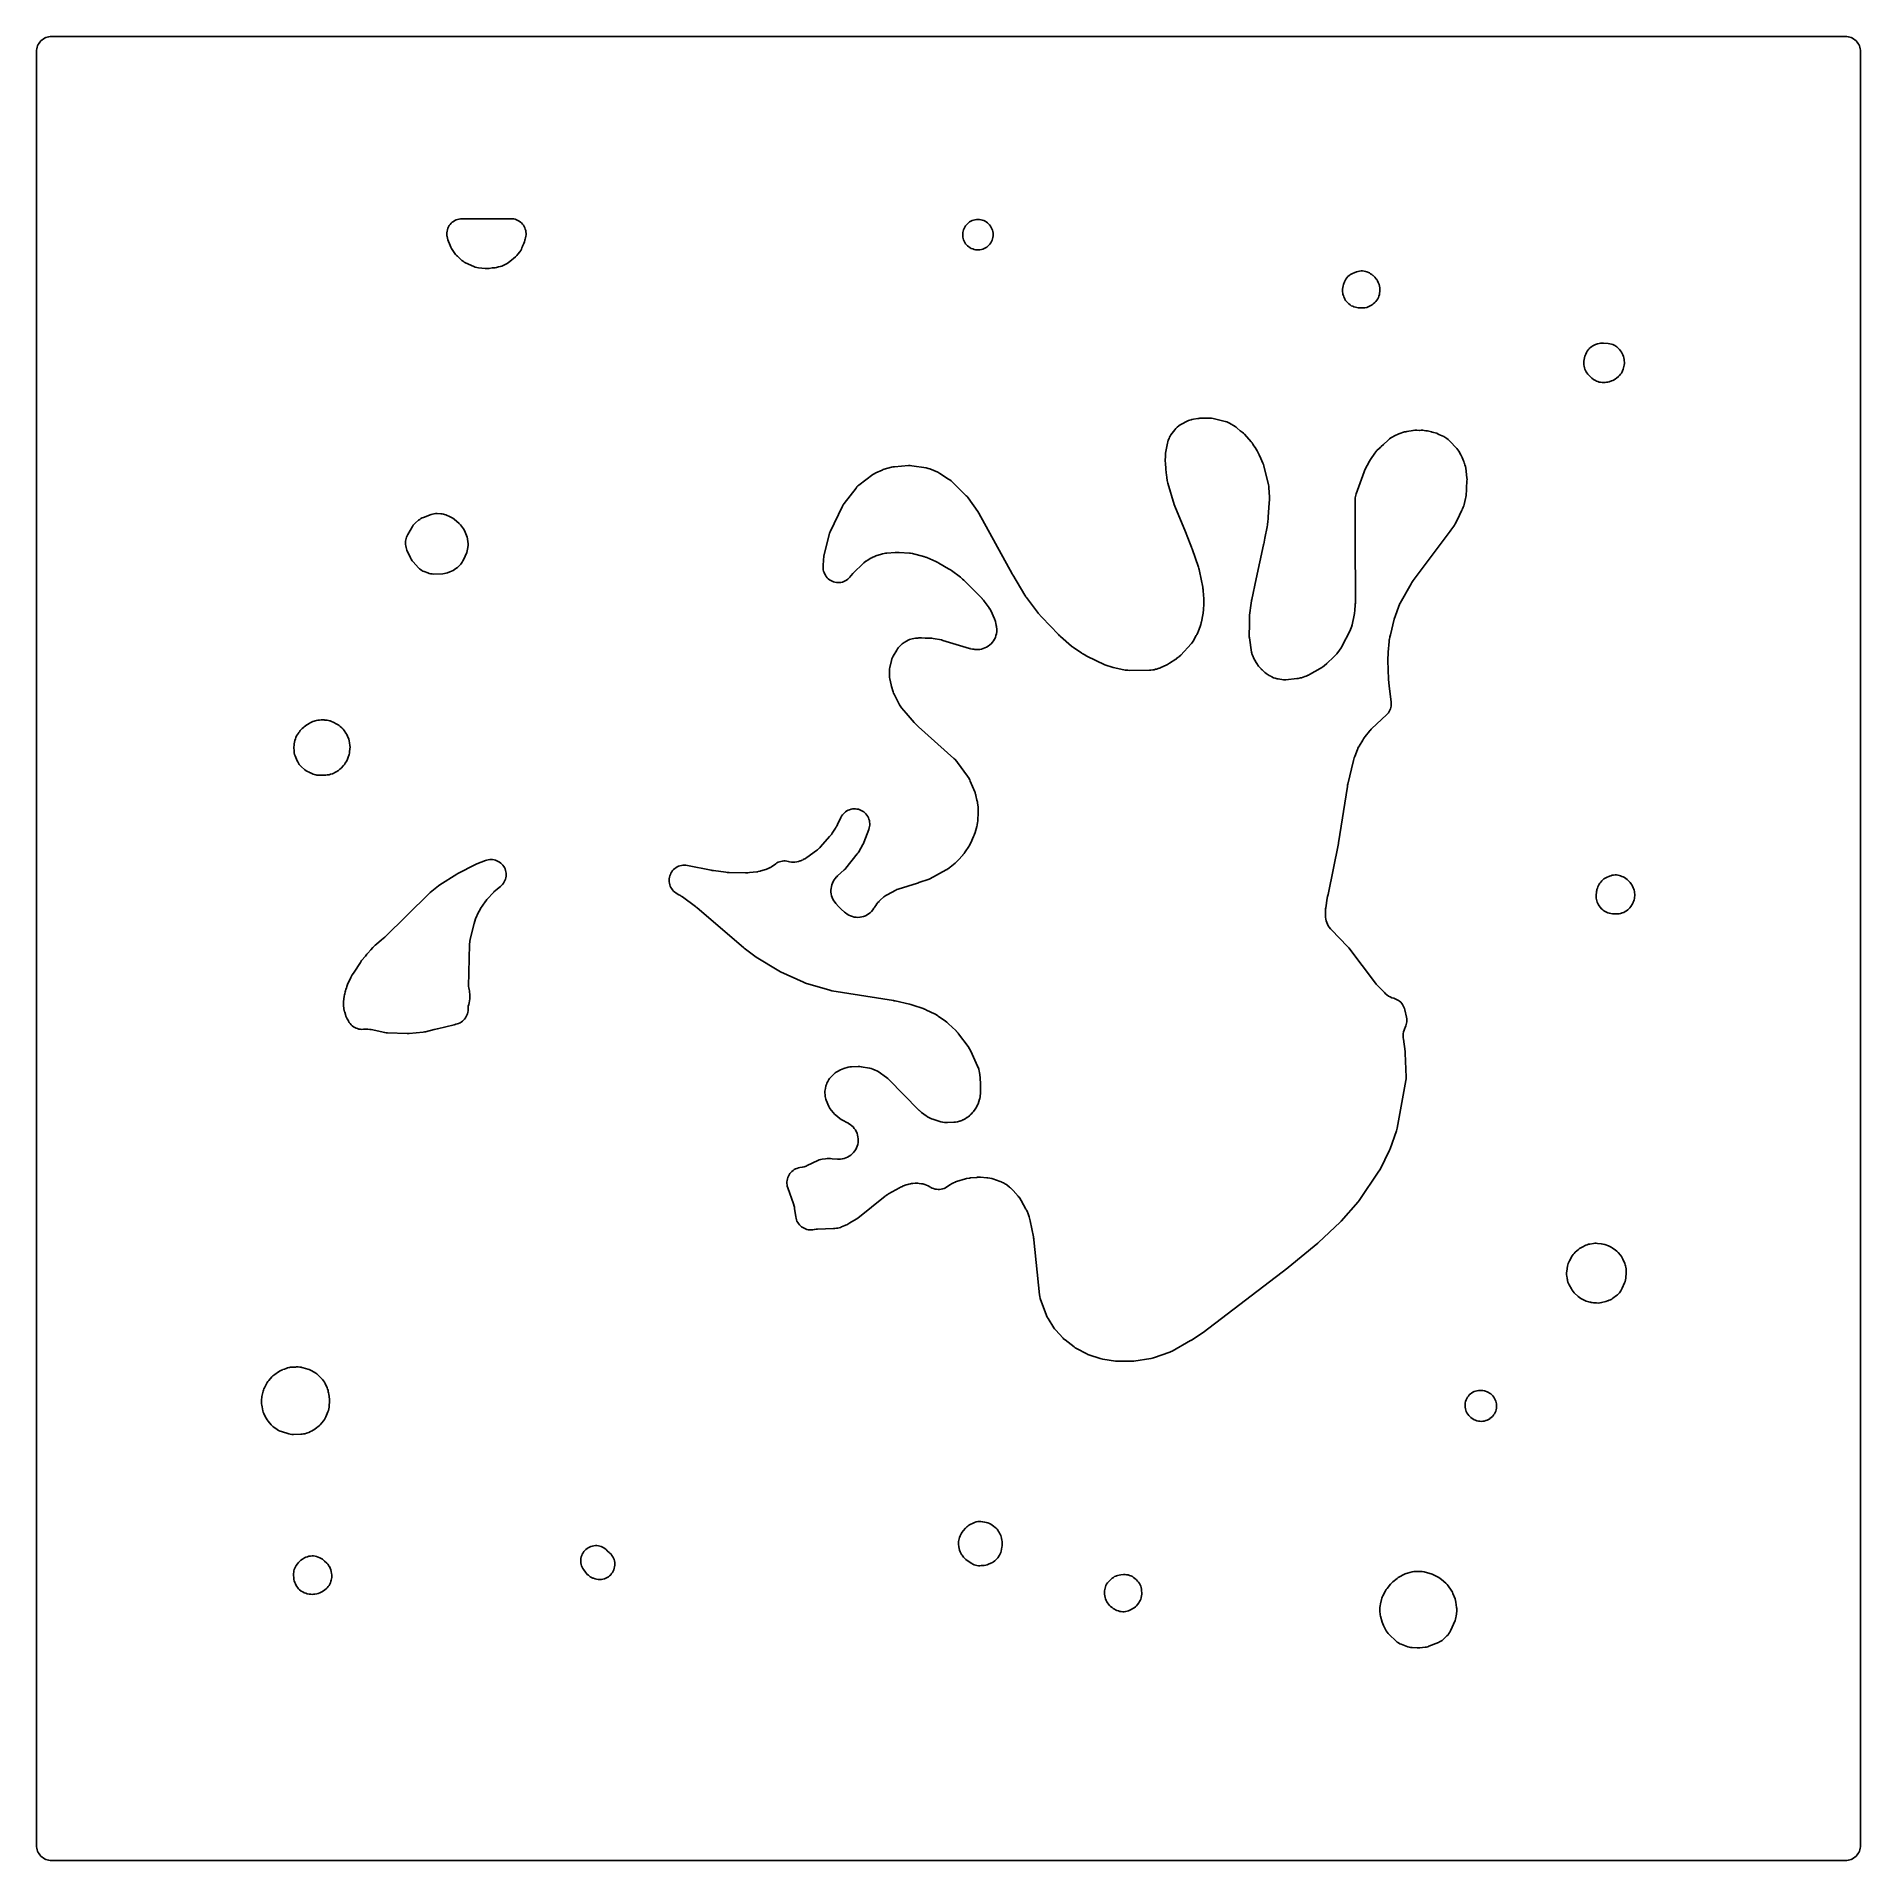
# Model space of a CAD drawing. Header units: millimetres. Extents: x 0 to 300, y 0 to 300.
import ezdxf

# ---------------------------------------------------------------- set-up
doc = ezdxf.new("R2010")
doc.units = ezdxf.units.MM
doc.layers.add('CUT', color=7, linetype='CONTINUOUS')

msp = doc.modelspace()

# ---------------------------------------------------------------- linework, layer by layer
at = {"layer": 'CUT'}
for points in [[(1.6252, -0.0395), (1.3944, 0.0431), (1.1729, 0.1479), (0.9627, 0.2738), (0.7659, 0.4198), (0.5844, 0.5844), (0.4198, 0.7659), (0.2738, 0.9627), (0.1479, 1.1729), (0.0431, 1.3944), (-0.0395, 1.6252), (-0.099, 1.8629), (-0.135, 2.1053), (-0.15, 2.4114), (-0.15, 297.5872), (-0.135, 297.8933), (-0.099, 298.1357), (-0.0395, 298.3734), (0.0431, 298.6041), (0.1479, 298.8256), (0.2738, 299.0358), (0.4198, 299.2326), (0.5844, 299.4142), (0.7659, 299.5787), (0.9627, 299.7247), (1.1729, 299.8507), (1.3944, 299.9554), (1.6252, 300.038), (1.8629, 300.0975), (2.1053, 300.1335), (2.4114, 300.1485), (297.5886, 300.1485), (297.8947, 300.1335), (298.1371, 300.0975), (298.3748, 300.038), (298.6056, 299.9554), (298.8271, 299.8507), (299.0373, 299.7247), (299.2341, 299.5787), (299.4156, 299.4142), (299.5802, 299.2326), (299.7262, 299.0358), (299.8521, 298.8256), (299.9569, 298.6041), (300.0395, 298.3734), (300.099, 298.1357), (300.135, 297.8933), (300.15, 297.5872), (300.15, 297.0112), (300.15, 2.4114), (300.1379, 2.1654), (300.135, 2.1053), (300.099, 1.8629), (300.0395, 1.6252), (299.9569, 1.3944), (299.8521, 1.1729), (299.7262, 0.9627), (299.5802, 0.7659), (299.4156, 0.5844), (299.2341, 0.4198), (299.0373, 0.2738), (298.8271, 0.1479), (298.6056, 0.0431), (298.3748, -0.0395), (298.1371, -0.099), (297.8947, -0.135), (297.5886, -0.15), (297.073, -0.15), (3, -0.15), (2.4114, -0.15), (2.1053, -0.135), (1.8629, -0.099)], [(68.947, 269.9527), (68.7227, 269.8449), (68.5103, 269.7153), (68.3117, 269.5652), (68.1291, 269.3961), (67.9642, 269.2097), (67.8187, 269.0078), (67.6939, 268.7924), (67.5912, 268.5657), (67.5115, 268.3299), (67.4557, 268.0874), (67.4242, 267.8405), (67.4175, 267.5917), (67.4355, 267.3435), (67.4498, 267.2275), (67.5037, 266.9347), (67.592, 266.6503), (67.9414, 265.7238), (68.0557, 265.4659), (68.1983, 265.2226), (68.722, 264.4342), (68.8469, 264.2626), (68.9858, 264.1022), (69.1379, 263.9541), (69.877, 263.2931), (70.0715, 263.1361), (70.2806, 262.9992), (70.5024, 262.8838), (71.841, 262.2707), (72.095, 262.1707), (72.3583, 262.0991), (72.6278, 262.0565), (73.7401, 261.9428), (73.962, 261.93), (74.1842, 261.937), (74.4048, 261.9637), (74.8716, 262.0414), (74.973, 262.0426), (75.1837, 262.0541), (75.3926, 262.0833), (75.5983, 262.1299), (75.9058, 262.2135), (75.9584, 262.2223), (76.2091, 262.2773), (76.4527, 262.3578), (76.6868, 262.4628), (77.3299, 262.7918), (77.5735, 262.9344), (77.7995, 263.1035), (78.7178, 263.8752), (78.9264, 264.072), (79.1112, 264.2915), (79.4318, 264.72), (79.5664, 264.9193), (79.6812, 265.1305), (79.7752, 265.3518), (79.8596, 265.5803), (79.8866, 265.6329), (80.0797, 266.0731), (80.1819, 266.3491), (80.2509, 266.6353), (80.2526, 266.6449), (80.3035, 266.7827), (80.3758, 267.012), (80.4258, 267.2472), (80.4529, 267.4862), (80.457, 267.7266), (80.4379, 267.9663), (80.3959, 268.2031), (80.3314, 268.4347), (80.2449, 268.6591), (80.1372, 268.8741), (80.0094, 269.0778), (79.8626, 269.2682), (79.6982, 269.4437), (79.5176, 269.6025), (79.3227, 269.7433), (79.1151, 269.8647), (78.8969, 269.9656), (78.6699, 270.0451), (78.4364, 270.1024), (78.1984, 270.137), (77.9582, 270.1485), (77.8929, 270.1485), (69.9334, 270.1485), (69.9169, 270.1485), (69.6683, 270.1361), (69.4222, 270.0991), (69.181, 270.0378)], [(154.45, 265.0435), (154.6911, 265.0161), (154.9337, 265.0123), (155.1756, 265.032), (155.4144, 265.0751), (155.648, 265.1412), (155.874, 265.2295), (156.0904, 265.3394), (156.2951, 265.4697), (156.4862, 265.6193), (156.6619, 265.7867), (156.8205, 265.9703), (156.9606, 266.1685), (157.0809, 266.3793), (157.1801, 266.6007), (157.2574, 266.8308), (157.312, 267.0672), (157.3434, 267.3079), (157.3514, 267.5504), (157.3358, 267.7926), (157.2968, 268.0321), (157.2347, 268.2667), (157.1502, 268.4942), (157.0441, 268.7124), (156.9173, 268.9193), (156.771, 269.113), (156.6066, 269.2915), (156.5948, 269.3031), (156.4152, 269.4639), (156.2209, 269.6066), (156.0137, 269.7299), (155.7957, 269.8327), (155.5687, 269.914), (155.335, 269.9731), (155.0967, 270.0094), (154.8559, 270.0225), (154.6151, 270.0125), (154.3763, 269.9792), (154.1418, 269.9231), (153.9139, 269.8447), (153.6945, 269.7448), (153.6906, 269.7427), (153.4825, 269.6225), (153.2869, 269.4828), (153.1057, 269.325), (152.9404, 269.1505), (152.7926, 268.9609), (152.6638, 268.758), (152.555, 268.5437), (152.4673, 268.32), (152.4015, 268.0888), (152.3581, 267.8524), (152.3377, 267.6129), (152.3404, 267.3726), (152.3661, 267.1336), (152.4147, 266.8983), (152.4857, 266.6686), (152.5783, 266.4469), (152.6919, 266.235), (152.8252, 266.0351), (152.9772, 265.8489), (153.1463, 265.6781), (153.331, 265.5243), (153.5297, 265.389), (153.5453, 265.3794), (153.7582, 265.2628), (153.9813, 265.1674), (154.2126, 265.094)], [(217.4594, 255.4979), (218.0445, 255.4645), (218.3048, 255.4631), (218.5638, 255.4889), (218.8187, 255.5414), (218.8718, 255.5553), (219.1024, 255.6276), (219.3249, 255.7218), (219.5373, 255.837), (219.7376, 255.9722), (219.9239, 256.1261), (220.1821, 256.3614), (220.3602, 256.5408), (220.5192, 256.7374), (220.6575, 256.949), (220.7738, 257.1735), (220.8668, 257.4086), (220.9356, 257.6519), (220.9794, 257.9009), (220.9979, 258.153), (221.0057, 258.4992), (220.9963, 258.7803), (220.9553, 259.0585), (220.8833, 259.3304), (220.853, 259.4232), (220.7585, 259.6686), (220.6386, 259.9028), (220.4948, 260.1231), (220.436, 260.1953), (220.3473, 260.3271), (220.174, 260.5329), (220.1457, 260.563), (219.9785, 260.7252), (219.8898, 260.7965), (219.8736, 260.8127), (219.6917, 260.9637), (219.4963, 261.0968), (219.2892, 261.2109), (219.1245, 261.2917), (218.8959, 261.3901), (218.6585, 261.4652), (218.4149, 261.5164), (218.1674, 261.5431), (217.9185, 261.5451), (217.6706, 261.5223), (217.4262, 261.4749), (217.1877, 261.4035), (216.7624, 261.2527), (216.5227, 261.1534), (216.2946, 261.0298), (216.1877, 260.9567), (216.1537, 260.9366), (216.09, 260.8898), (216.0805, 260.8833), (216.0762, 260.8796), (215.9466, 260.7842), (215.7562, 260.6112), (215.5847, 260.4197), (215.4337, 260.2115), (215.3049, 259.9889), (215.1997, 259.7543), (215.0361, 259.3326), (214.9522, 259.0763), (214.8964, 258.8124), (214.8694, 258.5441), (214.8715, 258.2744), (214.8809, 258.121), (214.9038, 257.9039), (214.9456, 257.6897), (215.0059, 257.48), (215.0842, 257.2763), (215.1704, 257.0785), (215.2699, 256.8757), (215.3873, 256.6827), (215.5216, 256.5011), (215.6718, 256.3323), (215.7215, 256.2813), (215.9043, 256.1115), (216.1031, 255.9608), (216.316, 255.8306), (216.5407, 255.7224), (216.7233, 255.6559), (216.7988, 255.6264), (217.0149, 255.5638), (217.2356, 255.5209)], [(254.7637, 245.3861), (254.8604, 245.1624), (254.9784, 244.9493), (255.1166, 244.7487), (255.2737, 244.5624), (255.7151, 244.088), (255.9316, 243.8817), (256.1712, 243.7026), (256.3066, 243.6135), (256.5018, 243.4974), (256.7067, 243.3995), (256.9197, 243.3206), (257.139, 243.2614), (257.3627, 243.2223), (257.589, 243.2036), (257.8995, 243.1922), (258.12, 243.1939), (258.3395, 243.2149), (258.5563, 243.2553), (258.7687, 243.3146), (259.1353, 243.4345), (259.3675, 243.5235), (259.5897, 243.6351), (259.7997, 243.7682), (259.9954, 243.9216), (260.2907, 244.1776), (260.4702, 244.3495), (260.6317, 244.5385), (260.7737, 244.7425), (260.8947, 244.9597), (260.9782, 245.1288), (261.0769, 245.3565), (261.1525, 245.5928), (261.2044, 245.8355), (261.2395, 246.0521), (261.2663, 246.2875), (261.2707, 246.5243), (261.2527, 246.7605), (261.2237, 246.9933), (261.1804, 247.2401), (261.1127, 247.4813), (261.0211, 247.7144), (260.9124, 247.955), (260.7954, 248.1821), (260.656, 248.3961), (260.4954, 248.5948), (260.365, 248.7401), (260.2128, 248.8956), (260.0477, 249.0373), (259.871, 249.1641), (259.6838, 249.275), (259.6171, 249.3108), (259.3784, 249.4228), (259.1292, 249.5091), (258.8723, 249.5686), (258.6106, 249.6008), (257.8353, 249.6547), (257.5886, 249.6597), (257.3426, 249.6403), (257.0996, 249.5967), (256.8622, 249.5294), (256.5186, 249.4134), (256.3033, 249.3295), (256.0967, 249.226), (255.9005, 249.1039), (255.7164, 248.9642), (255.546, 248.8081), (255.4734, 248.7351), (255.2982, 248.5395), (255.1445, 248.3266), (255.014, 248.0987), (254.9081, 247.8584), (254.7775, 247.5142), (254.6939, 247.2506), (254.6399, 246.9794), (254.6162, 246.7039), (254.6051, 246.3418), (254.6095, 246.0982), (254.6377, 245.8562), (254.6892, 245.618)], [(106.0325, 163.6749), (105.7943, 163.616), (105.5631, 163.5341), (105.341, 163.4299), (105.1302, 163.3044), (104.9327, 163.1589), (104.7504, 162.9948), (104.5851, 162.8135), (104.4383, 162.6169), (104.3116, 162.4069), (104.206, 162.1855), (104.1226, 161.9548), (104.0622, 161.717), (104.0254, 161.4745), (104.0126, 161.2295), (104.0238, 160.9844), (104.0591, 160.7417), (104.1179, 160.5035), (104.1998, 160.2723), (104.3039, 160.0502), (104.4294, 159.8393), (104.5748, 159.6418), (104.739, 159.4595), (104.9202, 159.2942), (105.1168, 159.1474), (105.3268, 159.0206), (105.6252, 158.8597), (105.8522, 158.727), (106.0029, 158.6316), (106.22, 158.4832), (108.3545, 156.9123), (108.4653, 156.8275), (108.5395, 156.7685), (108.6471, 156.6797), (116.2543, 150.1556), (116.2766, 150.1368), (116.2807, 150.1333), (116.3767, 150.0568), (118.1401, 148.7216), (118.3364, 148.5872), (122.0415, 146.3007), (122.328, 146.1486), (126.1421, 144.4313), (126.4504, 144.3163), (130.4657, 143.1123), (130.7907, 143.038), (140.9373, 141.4228), (141.0523, 141.4027), (141.1302, 141.3877), (141.2445, 141.364), (143.6059, 140.8357), (143.805, 140.7854), (143.9392, 140.7475), (144.1353, 140.6864), (145.8355, 140.1047), (146.0476, 140.0248), (146.1899, 139.9663), (146.3969, 139.8738), (147.7177, 139.2348), (147.8622, 139.161), (147.8877, 139.1473), (148.1664, 138.9813), (148.1907, 138.9654), (148.3244, 138.8736), (149.5013, 138.0269), (149.7023, 137.8717), (149.8351, 137.7618), (150.0251, 137.5934), (151.1951, 136.4833), (151.3106, 136.3689), (151.3308, 136.348), (151.5463, 136.1048), (151.5646, 136.0822), (151.6643, 135.9538), (153.2297, 133.8438), (153.3442, 133.6805), (153.3639, 133.6508), (153.5661, 133.3072), (153.5825, 133.2756), (153.6696, 133.0962), (154.7829, 130.6398), (154.853, 130.4747), (154.8648, 130.4449), (154.9716, 130.133), (155.0481, 129.8123), (155.054, 129.7808), (155.083, 129.6038), (155.1997, 128.7664), (155.2268, 128.5062), (155.2389, 128.3291), (155.2478, 128.0676), (155.2456, 126.1055), (155.2416, 125.9357), (155.2401, 125.9054), (155.2116, 125.5945), (155.1599, 125.3144), (155.0758, 125.0137), (155.0663, 124.9849), (155.0095, 124.8248), (154.8668, 124.4496), (154.8033, 124.2933), (154.7913, 124.2656), (154.6554, 123.9867), (154.495, 123.7212), (154.4783, 123.6961), (154.3815, 123.5579), (154.0895, 123.1604), (153.9936, 123.0355), (153.976, 123.0135), (153.7857, 122.7954), (153.5778, 122.594), (153.5567, 122.5753), (153.437, 122.4731), (153.2298, 122.3037), (153.0715, 122.1812), (153.0427, 122.1601), (152.7349, 121.959), (152.4073, 121.7918), (152.3747, 121.7773), (152.1898, 121.7009), (152.0497, 121.6473), (151.8651, 121.5822), (151.8319, 121.5715), (151.4844, 121.4787), (151.1292, 121.4227), (151.0945, 121.4191), (150.8994, 121.4038), (149.8556, 121.3495), (149.6867, 121.3445), (149.6565, 121.3443), (149.346, 121.3561), (149.0649, 121.3924), (148.7616, 121.4597), (148.7324, 121.4676), (148.5703, 121.5153), (147.4213, 121.8815), (147.2265, 121.9495), (147.1921, 121.9626), (146.8458, 122.1167), (146.5185, 122.3079), (146.4878, 122.3282), (146.3189, 122.4465), (145.5642, 123.0069), (145.4472, 123.0974), (145.4265, 123.1141), (145.2036, 123.3086), (145.1844, 123.3268), (145.0788, 123.4306), (140.1739, 128.4461), (140.0009, 128.6071), (139.8134, 128.751), (138.4104, 129.7263), (138.1792, 129.869), (137.9339, 129.9857), (137.5341, 130.1501), (137.2788, 130.2392), (137.0154, 130.3003), (135.6451, 130.5405), (135.3803, 130.5725), (135.1136, 130.5761), (134.0568, 130.5338), (133.7753, 130.5066), (133.4986, 130.4477), (132.7628, 130.2469), (132.4972, 130.1582), (132.2432, 130.0404), (131.7265, 129.7644), (131.528, 129.6464), (131.3413, 129.5105), (131.1679, 129.3579), (130.7152, 128.921), (130.565, 128.7627), (130.429, 128.5919), (130.3085, 128.4099), (130.113, 128.0844), (129.9912, 127.8557), (129.8937, 127.6155), (129.8217, 127.3666), (129.7286, 126.9689), (129.6861, 126.7399), (129.6651, 126.5079), (129.6658, 126.275), (129.6861, 125.8672), (129.7069, 125.6464), (129.7473, 125.4283), (129.8068, 125.2146), (129.885, 125.007), (130.3189, 123.9941), (130.4209, 123.7836), (130.5422, 123.5836), (130.6816, 123.3959), (131.0565, 122.9373), (131.2315, 122.7448), (131.4255, 122.5714), (132.1365, 121.9999), (132.3387, 121.8534), (132.5545, 121.7277), (133.3612, 121.3106), (133.5224, 121.2221), (133.5508, 121.2056), (133.8344, 121.0217), (134.0754, 120.8294), (134.2965, 120.6144), (134.4954, 120.3787), (134.6703, 120.1248), (134.8194, 119.8549), (134.9415, 119.5717), (135.0352, 119.278), (135.0997, 118.9764), (135.1343, 118.67), (135.1388, 118.3617), (135.113, 118.0544), (135.0573, 117.7512), (134.9722, 117.4548), (134.8584, 117.1682), (134.7171, 116.8941), (134.5497, 116.6352), (134.3577, 116.3939), (134.143, 116.1726), (133.9076, 115.9733), (133.6539, 115.7981), (133.3842, 115.6486), (133.1012, 115.5262), (132.8076, 115.4321), (132.5061, 115.3672), (132.1997, 115.3322), (131.8618, 115.3268), (131.8049, 115.3287), (131.71, 115.3331), (130.865, 115.3826), (130.5576, 115.4043), (130.4488, 115.407), (130.2632, 115.4179), (130.0133, 115.42), (129.7644, 115.3972), (129.2265, 115.3206), (128.976, 115.2718), (128.7317, 115.1977), (128.4963, 115.0991), (126.7576, 114.2638), (126.5859, 114.1865), (126.5549, 114.1735), (126.2294, 114.0557), (125.9233, 113.9785), (125.5278, 113.9202), (125.2876, 113.8726), (125.0532, 113.8018), (124.8269, 113.7083), (124.6107, 113.5932), (124.4069, 113.4575), (124.2173, 113.3025), (124.0438, 113.1297), (123.8881, 112.9407), (123.7516, 112.7374), (123.6356, 112.5218), (123.5412, 112.2958), (123.4695, 112.0617), (123.421, 111.8217), (123.3962, 111.578), (123.3953, 111.3332), (123.4184, 111.0894), (123.4653, 110.849), (123.5354, 110.6144), (124.4665, 107.9779), (124.5244, 107.8), (124.5339, 107.768), (124.6227, 107.4048), (124.629, 107.372), (124.6597, 107.1875), (124.8515, 105.826), (124.8971, 105.587), (124.9657, 105.3536), (125.0567, 105.128), (125.1692, 104.9122), (125.3022, 104.7084), (125.4543, 104.5186), (125.6242, 104.3443), (125.8102, 104.1875), (126.0105, 104.0494), (126.2234, 103.9315), (126.4466, 103.8349), (126.6783, 103.7604), (126.916, 103.7087), (127.1577, 103.6805), (127.401, 103.6758), (127.6435, 103.6948), (127.8831, 103.7374), (127.917, 103.7451), (128.234, 103.787), (128.265, 103.7897), (128.4387, 103.8004), (131.0727, 103.9025), (131.1414, 103.9081), (131.3115, 103.9069), (131.5769, 103.9335), (131.7588, 103.9616), (131.9789, 104.0058), (132.1942, 104.0695), (132.4029, 104.1523), (132.9177, 104.3839), (133.0623, 104.4349), (133.2494, 104.5187), (133.4291, 104.6175), (133.4532, 104.6321), (133.6102, 104.7141), (133.781, 104.8305), (134.8009, 105.4475), (135.0637, 105.6304), (139.5776, 109.2233), (139.6976, 109.3148), (139.7194, 109.3308), (139.9697, 109.4991), (139.9927, 109.5132), (140.1228, 109.5897), (141.951, 110.6154), (142.0922, 110.6908), (142.1177, 110.7037), (142.4091, 110.8359), (142.4356, 110.8466), (142.5853, 110.9033), (143.0472, 111.067), (143.3008, 111.1468), (143.4746, 111.1949), (143.7332, 111.2566), (143.886, 111.2874), (144.0933, 111.3231), (144.1304, 111.3284), (144.5155, 111.3618), (144.902, 111.3519), (144.9394, 111.3488), (145.1485, 111.3258), (145.5449, 111.2707), (145.7268, 111.2409), (145.7592, 111.2348), (146.0885, 111.1555), (146.3804, 111.054), (146.661, 110.9244), (146.953, 110.7528), (146.9548, 110.7516), (146.9561, 110.7536), (147.0782, 110.6738), (147.3024, 110.5577), (147.5371, 110.4648), (147.78, 110.396), (148.0286, 110.3521), (148.2804, 110.3334), (148.5328, 110.3403), (148.7831, 110.3726), (149.029, 110.4299), (149.2678, 110.5118), (149.4971, 110.6174), (149.7147, 110.7455), (150.3417, 111.1588), (150.4931, 111.2535), (150.5205, 111.2698), (150.8105, 111.4236), (151.1138, 111.5491), (151.1439, 111.5598), (151.3133, 111.6162), (152.796, 112.07), (152.9859, 112.1227), (153.02, 112.1312), (153.4067, 112.2064), (153.4415, 112.2113), (153.6373, 112.2335), (154.6528, 112.3219), (154.7943, 112.3315), (154.8196, 112.3328), (155.1031, 112.3359), (155.1285, 112.3353), (155.2701, 112.3288), (156.2959, 112.2626), (156.4618, 112.2482), (156.4915, 112.245), (156.7941, 112.1983), (157.0913, 112.1248), (157.1199, 112.1164), (157.2786, 112.0658), (158.5236, 111.6381), (158.7102, 111.5684), (158.7431, 111.555), (159.0747, 111.4001), (159.388, 111.2108), (159.4174, 111.1909), (159.5791, 111.0746), (160.0292, 110.7327), (160.1747, 110.6163), (160.2002, 110.5949), (160.473, 110.3412), (160.4962, 110.3174), (160.6228, 110.1807), (161.4643, 109.2258), (161.5901, 109.0753), (161.6118, 109.0478), (161.8389, 108.7282), (161.8576, 108.6987), (161.9583, 108.5304), (162.758, 107.1111), (162.8355, 106.9661), (162.8488, 106.9398), (162.9845, 106.6404), (162.9954, 106.6131), (163.0533, 106.4592), (163.2726, 105.8348), (163.3524, 105.5785), (163.4003, 105.4028), (163.4615, 105.1414), (163.9801, 102.5086), (164.0095, 102.3387), (164.0269, 102.2228), (164.0484, 102.0517), (164.9813, 92.9809), (165.0309, 92.6801), (165.1168, 92.3877), (166.1374, 89.5607), (166.2458, 89.3056), (166.3818, 89.0641), (167.3493, 87.549), (167.4734, 87.372), (167.6124, 87.2064), (168.8612, 85.8423), (169.015, 85.6883), (169.1816, 85.5483), (170.6812, 84.3956), (170.8605, 84.2699), (171.0501, 84.1603), (172.7649, 83.2675), (172.9387, 83.1853), (173.1184, 83.1167), (174.9808, 82.4867), (175.1919, 82.4255), (175.4076, 82.383), (177.521, 82.063), (177.7079, 82.0419), (177.8958, 82.0348), (180.1238, 82.0353), (180.3112, 82.0423), (180.4975, 82.0634), (183.319, 82.4905), (183.5507, 82.5368), (183.7771, 82.6049), (186.4422, 83.5457), (186.6453, 83.6275), (186.8405, 83.7269), (189.8667, 85.4381), (189.8958, 85.4548), (189.9012, 85.4579), (190.021, 85.5324), (191.7744, 86.6925), (191.8015, 86.7106), (191.8059, 86.7136), (191.9158, 86.7929), (205.8555, 97.4285), (205.9281, 97.4861), (210.7903, 101.4894), (210.8141, 101.5092), (210.8182, 101.5126), (210.9148, 101.5986), (214.4724, 104.9323), (214.6477, 105.1141), (217.4252, 108.3013), (217.6077, 108.5379), (220.8658, 113.3288), (221.042, 113.6316), (222.5914, 116.7829), (222.7007, 117.041), (223.7662, 120.0079), (223.8282, 120.2061), (223.8736, 120.4087), (225.2951, 128.2822), (225.3283, 128.5453), (225.3334, 128.8104), (225.2004, 132.7655), (225.1788, 133.0205), (224.8954, 135.0911), (224.8747, 135.2764), (224.8718, 135.3096), (224.8593, 135.6522), (224.879, 135.9643), (224.9296, 136.2729), (225.0106, 136.575), (225.1212, 136.8675), (225.197, 137.0202), (225.2941, 137.2421), (225.3693, 137.4724), (225.4218, 137.7089), (225.4512, 137.9494), (225.4572, 138.1915), (225.4397, 138.4331), (225.399, 138.6719), (225.124, 139.9153), (225.062, 140.1439), (224.9786, 140.3656), (224.8746, 140.5784), (224.751, 140.7804), (224.6087, 140.9698), (224.4492, 141.1449), (224.2738, 141.3041), (224.0842, 141.446), (223.8819, 141.5693), (223.6689, 141.6729), (223.4471, 141.7559), (223.3002, 141.7955), (223.3004, 141.7964), (223.2984, 141.797), (222.9753, 141.9021), (222.6914, 142.0265), (222.4211, 142.1782), (222.1671, 142.3559), (221.9092, 142.577), (221.8852, 142.5997), (221.7542, 142.7301), (220.6629, 143.8706), (220.5183, 144.0307), (220.4232, 144.1423), (220.288, 144.3105), (215.8964, 150.1088), (215.6957, 150.3424), (213.0307, 153.0826), (212.9109, 153.2118), (212.89, 153.2354), (212.6871, 153.4876), (212.5243, 153.7342), (212.3854, 153.9949), (212.2715, 154.2675), (212.1837, 154.5495), (212.1228, 154.8386), (212.0861, 155.1603), (212.084, 155.1917), (212.0763, 155.3677), (212.0644, 155.9722), (212.0648, 156.1381), (212.0655, 156.1678), (212.0883, 156.4987), (212.0916, 156.5282), (212.114, 156.6926), (212.3665, 158.2855), (212.368, 158.2948), (212.4177, 158.5482), (212.42, 158.5602), (212.4513, 158.7199), (212.4883, 158.9088), (214.1872, 167.2693), (214.1992, 167.3325), (214.2017, 167.3468), (214.2095, 167.3937), (215.6628, 176.6527), (215.6884, 176.7973), (215.7077, 176.8952), (215.7389, 177.0386), (216.6684, 180.938), (216.7398, 181.1965), (216.7945, 181.37), (216.8843, 181.6226), (217.3312, 182.7513), (217.3878, 182.8864), (217.3984, 182.9104), (217.5271, 183.1734), (217.5396, 183.1965), (217.6115, 183.3241), (218.1969, 184.3157), (218.3328, 184.5291), (218.4298, 184.6707), (218.5798, 184.8744), (219.2893, 185.7732), (219.3785, 185.882), (219.3948, 185.9011), (219.5851, 186.1082), (219.6028, 186.1261), (219.7036, 186.2241), (222.0997, 188.4678), (222.2645, 188.6373), (222.4124, 188.8216), (222.5423, 189.0191), (222.653, 189.228), (222.7434, 189.4464), (222.8128, 189.6724), (222.8606, 189.9039), (222.8863, 190.1389), (222.8896, 190.3752), (222.8707, 190.6109), (222.5404, 193.1842), (222.4466, 194.3667), (222.3143, 197.4139), (222.3893, 198.7962), (222.538, 200.5348), (222.5709, 200.8043), (222.589, 200.9179), (222.6577, 201.2399), (222.6669, 201.2826), (222.6681, 201.2882), (222.7448, 201.6477), (223.3479, 204.2209), (224.3278, 206.7868), (224.3517, 206.8496), (224.3547, 206.8575), (224.3556, 206.8596), (224.3616, 206.8714), (226.1565, 210.0591), (226.2815, 210.2653), (226.3708, 210.4024), (226.5088, 210.6002), (231.5837, 217.3956), (232.4294, 218.4785), (232.5934, 218.7153), (232.7009, 218.8917), (233.1731, 219.5238), (233.2948, 219.7025), (233.4007, 219.8911), (233.8386, 220.7565), (233.8715, 220.8105), (234.0115, 221.0741), (234.1243, 221.3213), (234.429, 221.9233), (234.5137, 222.1094), (234.583, 222.3018), (234.6073, 222.379), (234.7458, 222.6824), (234.8301, 222.8915), (234.8953, 223.1073), (235.1393, 224.0715), (235.1889, 224.3198), (235.2132, 224.5719), (235.2582, 225.5674), (235.2594, 225.5979), (235.2596, 225.6034), (235.2605, 225.7317), (235.26, 225.7635), (235.358, 226.9714), (235.3657, 227.2247), (235.3477, 227.4775), (235.1523, 229.0732), (235.1016, 229.3536), (235.0193, 229.6264), (234.9486, 229.8203), (234.9105, 229.9589), (234.8359, 230.1609), (234.7841, 230.2709), (234.5685, 230.8617), (234.4796, 231.0743), (234.3716, 231.2778), (234.0249, 231.8636), (233.871, 232.0936), (233.6926, 232.3052), (232.4963, 233.5744), (232.2784, 233.7795), (232.0375, 233.9571), (231.5516, 234.2723), (231.2937, 234.4186), (231.0203, 234.5334), (230.7158, 234.6404), (230.6097, 234.7002), (230.3699, 234.8188), (230.1188, 234.9111), (229.8593, 234.9761), (229.6396, 235.0187), (229.4934, 235.0701), (229.279, 235.1349), (229.0596, 235.1802), (228.837, 235.2056), (228.5882, 235.2229), (228.3362, 235.2718), (228.0892, 235.3071), (227.84, 235.3176), (227.591, 235.3032), (227.5276, 235.2963), (227.078, 235.3274), (226.785, 235.3305), (226.4938, 235.2993), (225.451, 235.1252), (225.2668, 235.0873), (225.086, 235.0357), (224.1281, 234.7227), (223.8938, 234.6328), (223.6697, 234.52), (222.8447, 234.0513), (222.59, 233.8853), (222.3573, 233.6896), (221.6032, 232.9728), (221.2489, 232.6583), (221.1123, 232.5275), (220.986, 232.3868), (220.9834, 232.3836), (220.5453, 231.9672), (220.3637, 231.7753), (220.2033, 231.5653), (219.4626, 230.481), (219.3139, 230.2339), (218.5552, 228.7902), (218.4145, 228.4698), (217.1114, 224.8303), (217.0475, 224.6243), (217.0017, 224.4134), (216.9741, 224.1995), (216.9651, 223.9839), (216.973, 218.7637), (216.9645, 218.5426), (216.9636, 218.5168), (216.9635, 218.5122), (216.9628, 218.4032), (216.9747, 217.6388), (216.9906, 207.0664), (216.9882, 206.9262), (216.9847, 206.8309), (216.9771, 206.6908), (216.894, 205.5597), (216.866, 205.3017), (216.841, 205.1273), (216.7953, 204.8719), (216.4535, 203.2823), (216.4153, 203.1218), (216.4078, 203.0932), (216.3183, 202.8035), (216.2036, 202.5227), (216.1913, 202.4959), (216.1189, 202.3476), (214.7762, 199.7414), (214.6947, 199.5918), (214.6795, 199.5653), (214.4967, 199.2779), (214.4792, 199.253), (214.3781, 199.1158), (213.9102, 198.5098), (213.8089, 198.3844), (213.7903, 198.3623), (213.5722, 198.125), (213.5517, 198.1047), (213.4352, 197.9933), (212.2812, 196.9368), (211.8492, 196.5583), (211.7926, 196.5088), (211.7775, 196.4955), (211.6858, 196.4152), (211.3977, 196.2069), (211.3652, 196.1862), (211.1797, 196.0751), (209.4329, 195.0966), (209.2682, 195.0096), (209.2383, 194.9948), (208.897, 194.8459), (208.8659, 194.8342), (208.69, 194.7726), (208.0947, 194.5807), (207.9557, 194.5391), (207.5836, 194.4592), (207.548, 194.4536), (207.3475, 194.4272), (205.526, 194.2379), (205.4122, 194.2291), (205.3549, 194.232), (205.3228, 194.2352), (205.1437, 194.2573), (204.2866, 194.3841), (204.1172, 194.4131), (204.087, 194.419), (203.7801, 194.4936), (203.5075, 194.587), (203.2193, 194.7164), (203.1919, 194.7302), (203.0403, 194.8112), (202.8051, 194.9438), (202.6325, 195.0473), (202.6022, 195.0666), (202.275, 195.3007), (202.2469, 195.3231), (202.0932, 195.453), (201.6432, 195.8542), (201.4987, 195.99), (201.4736, 196.015), (201.2073, 196.3085), (201.1849, 196.3359), (201.0638, 196.4928), (200.7635, 196.9037), (200.6503, 197.0676), (200.6308, 197.0974), (200.4313, 197.442), (200.4152, 197.4736), (200.3294, 197.6534), (200.0366, 198.3116), (199.9626, 198.4903), (199.9502, 198.5225), (199.9197, 198.6159), (199.8879, 198.7939), (199.5302, 201.142), (199.511, 201.2895), (199.5287, 203.5685), (199.5559, 204.6283), (199.5594, 204.6934), (199.5771, 204.869), (199.8405, 206.8619), (199.8935, 207.2325), (199.9045, 207.2972), (199.9312, 207.4371), (200.6539, 210.8712), (201.8696, 216.4706), (201.8813, 216.5281), (201.8838, 216.541), (201.8917, 216.5836), (202.0651, 217.5764), (202.4559, 219.4331), (202.5021, 219.7562), (202.5463, 220.3305), (202.6075, 220.6806), (202.6417, 220.9871), (202.723, 222.627), (202.8259, 223.9634), (202.8292, 224.2976), (202.7392, 225.8752), (202.7169, 226.0954), (202.6751, 226.3128), (201.9291, 229.4411), (201.8585, 229.6826), (201.764, 229.9158), (201.2422, 231.0372), (201.2223, 231.0878), (201.1407, 231.2731), (201.0814, 231.3829), (200.8144, 231.9566), (200.6754, 232.2147), (200.5071, 232.4547), (200.2702, 232.7537), (200.0979, 233.0436), (199.9714, 233.2357), (199.8278, 233.4153), (198.7437, 234.6504), (198.5545, 234.8438), (198.3455, 235.0156), (198.038, 235.2416), (197.5371, 235.6737), (197.3723, 235.8042), (197.1971, 235.9205), (196.2781, 236.4759), (196.0499, 236.5981), (195.8103, 236.6961), (195.5618, 236.7688), (193.5629, 237.2428), (193.2765, 237.2934), (192.9861, 237.3103), (192.976, 237.3103), (192.9101, 237.3148), (191.7938, 237.3331), (191.5787, 237.3273), (191.365, 237.3032), (191.2333, 237.2825), (191.1149, 237.2655), (191.068, 237.2565), (190.3422, 237.1426), (190.0608, 237.0816), (189.9333, 237.0381), (189.7131, 236.9848), (189.487, 236.9065), (189.2694, 236.807), (188.8463, 236.5884), (188.8133, 236.5727), (188.8029, 236.566), (188.3713, 236.343), (188.1362, 236.2048), (187.9176, 236.0419), (187.6521, 235.8204), (187.437, 235.6184), (187.2473, 235.3924), (186.6197, 234.5485), (186.4976, 234.3685), (186.3916, 234.1785), (186.3025, 233.9801), (186.1801, 233.6722), (186.099, 233.4337), (186.0423, 233.1882), (185.7458, 231.5281), (185.7195, 231.3401), (185.7076, 231.1507), (185.6854, 230.2578), (185.7005, 229.9145), (185.8058, 228.9845), (185.8421, 228.3115), (185.8847, 227.9674), (185.9713, 227.523), (186.0269, 227.0319), (186.0621, 226.8109), (186.1168, 226.5938), (187.1724, 223.0801), (187.2556, 222.8461), (189.0079, 218.5981), (189.7983, 216.606), (190.0174, 216.0536), (190.0336, 216.0128), (190.1187, 215.7983), (191.1517, 212.785), (191.225, 212.5454), (191.2693, 212.3813), (191.3264, 212.1374), (191.8516, 209.5007), (191.8898, 209.2728), (191.9109, 209.1174), (191.9349, 208.8877), (192.0337, 207.5433), (192.0438, 207.2926), (192.0449, 207.1223), (192.0381, 206.8715), (191.9632, 205.6339), (191.9385, 205.3754), (191.9157, 205.2007), (191.8732, 204.9445), (191.6388, 203.7821), (191.6084, 203.6449), (191.6025, 203.6204), (191.5265, 203.3497), (191.5188, 203.3258), (191.4732, 203.1928), (191.0961, 202.1566), (191.0362, 202.0024), (191.0248, 201.9751), (190.8848, 201.6754), (190.8711, 201.6492), (190.7913, 201.5043), (190.2583, 200.5852), (190.1804, 200.4568), (190.166, 200.434), (189.9968, 200.1897), (189.9481, 200.1349), (188.2354, 198.2881), (187.9066, 197.9965), (187.7986, 197.9044), (187.7789, 197.8883), (187.5529, 197.7166), (187.532, 197.702), (187.4143, 197.6227), (186.4079, 196.9721), (186.1941, 196.8438), (186.0463, 196.7616), (185.8245, 196.6478), (184.9828, 196.2506), (184.7833, 196.1635), (184.7474, 196.149), (184.6782, 196.1257), (184.2442, 196.0077), (184.1033, 195.9693), (184.0737, 195.9613), (183.8407, 195.8979), (183.6983, 195.8715), (183.6651, 195.8662), (183.291, 195.8255), (183.2575, 195.8236), (183.0694, 195.8174), (179.7544, 195.7915), (179.5505, 195.7954), (179.5141, 195.7971), (179.1086, 195.8382), (179.0726, 195.8439), (178.8721, 195.8809), (177.0951, 196.2592), (175.7446, 196.6998), (172.7824, 198.1046), (172.3173, 198.377), (172.1194, 198.4929), (172.0847, 198.5132), (171.9321, 198.6026), (170.593, 199.5281), (170.4242, 199.6519), (170.3119, 199.7391), (170.2555, 199.7855), (168.4254, 201.3749), (168.3201, 201.4708), (168.2373, 201.5498), (168.118, 201.6687), (165.3603, 204.544), (164.7643, 205.1964), (164.6443, 205.3478), (162.8468, 207.7676), (162.7417, 207.9164), (162.6729, 208.0191), (162.5752, 208.1729), (160.5735, 211.499), (160.5334, 211.5671), (160.5067, 211.6137), (160.4681, 211.6827), (155.0066, 221.6895), (154.8412, 221.9522), (153.2135, 224.2137), (153.0758, 224.3881), (152.9232, 224.5496), (150.4168, 226.9759), (150.2283, 227.1409), (150.0241, 227.2863), (148.5913, 228.2019), (148.4085, 228.3081), (148.2173, 228.3985), (146.9261, 228.9435), (146.6374, 229.045), (146.3384, 229.1105), (143.9815, 229.4773), (143.6901, 229.5053), (143.3974, 229.4991), (141.0935, 229.3145), (140.8535, 229.2835), (140.6176, 229.2295), (139.4246, 228.8947), (139.2454, 228.8371), (139.0711, 228.7661), (138.023, 228.2928), (137.7798, 228.1664), (137.5518, 228.0142), (135.2599, 226.2949), (135.083, 226.1491), (134.9201, 225.9876), (134.7728, 225.8119), (132.8114, 223.2421), (132.6663, 223.0302), (132.5436, 222.8045), (130.5303, 218.5972), (130.4322, 218.3621), (130.3585, 218.1182), (129.4976, 214.6368), (129.4507, 214.3972), (129.4273, 214.1542), (129.3664, 212.8599), (129.367, 212.6113), (129.3924, 212.364), (129.4422, 212.1205), (129.5159, 211.8831), (129.6128, 211.6542), (129.732, 211.436), (129.8723, 211.2308), (130.0323, 211.0405), (130.2104, 210.867), (130.4048, 210.7121), (130.6136, 210.5773), (130.8348, 210.4638), (131.0662, 210.3729), (131.3055, 210.3054), (131.5502, 210.2621), (131.7981, 210.2432), (132.0466, 210.2491), (132.2933, 210.2796), (132.5358, 210.3344), (132.7716, 210.4131), (132.9985, 210.5148), (133.2141, 210.6385), (133.4164, 210.783), (133.6033, 210.9469), (133.773, 211.1286), (133.9238, 211.3262), (133.9463, 211.3589), (133.9686, 211.3895), (134.2381, 211.7179), (134.2638, 211.7458), (134.4121, 211.898), (135.8697, 213.312), (136.0298, 213.4585), (136.059, 213.4837), (136.403, 213.7477), (136.4349, 213.7694), (136.6178, 213.886), (137.2085, 214.2391), (137.3933, 214.3426), (137.4268, 214.3601), (137.8124, 214.535), (137.8476, 214.5486), (138.0472, 214.6195), (138.9467, 214.9103), (139.1549, 214.9711), (139.1922, 214.9808), (139.6172, 215.0657), (139.6554, 215.071), (139.8709, 215.0949), (141.2399, 215.2067), (141.3893, 215.2159), (141.416, 215.217), (141.7153, 215.2175), (141.7421, 215.2165), (141.8915, 215.2078), (143.5771, 215.0757), (143.7267, 215.0609), (143.7534, 215.0578), (144.0502, 215.0104), (144.0766, 215.005), (144.2233, 214.9725), (145.7324, 214.6055), (145.8922, 214.5629), (145.9206, 214.5546), (146.2338, 214.4485), (146.2614, 214.4377), (146.4142, 214.3744), (147.9225, 213.7099), (148.1151, 213.6184), (148.2441, 213.5525), (148.4312, 213.4502), (150.0273, 212.5177), (150.2045, 212.4074), (150.3227, 212.3292), (150.4934, 212.2093), (151.9723, 211.108), (152.1849, 210.9373), (152.3249, 210.8163), (152.5246, 210.6305), (155.4426, 207.7113), (155.5479, 207.6016), (155.5664, 207.5816), (155.7632, 207.3498), (155.78, 207.3283), (155.8712, 207.2066), (156.6743, 206.0888), (156.7724, 205.9453), (156.7893, 205.9192), (156.9651, 205.6195), (156.9795, 205.592), (157.0568, 205.4363), (157.4903, 204.5095), (157.579, 204.3042), (157.5937, 204.2672), (157.7335, 203.8427), (157.7437, 203.8042), (157.7944, 203.5864), (157.8743, 203.1906), (157.9099, 202.9841), (157.9152, 202.9471), (157.9488, 202.5636), (157.9395, 202.1885), (157.8905, 201.8224), (157.8148, 201.5066), (157.7126, 201.2126), (157.5819, 200.9302), (157.424, 200.662), (157.2403, 200.4108), (157.0326, 200.179), (156.8031, 199.9688), (156.5429, 199.7741), (156.2656, 199.606), (155.9946, 199.475), (155.7204, 199.3727), (155.438, 199.2963), (155.1496, 199.2465), (154.8579, 199.2237), (154.5372, 199.2285), (154.5061, 199.2304), (154.3322, 199.2452), (154.1754, 199.2622), (154.0042, 199.2848), (153.9737, 199.2895), (153.6355, 199.3581), (153.6055, 199.3657), (153.4391, 199.4116), (149.0492, 200.7325), (148.8213, 200.7895), (147.473, 201.0604), (147.2296, 201.0969), (146.9837, 201.1094), (146.1766, 201.1103), (145.5286, 201.1488), (145.3133, 201.1522), (145.0986, 201.1372), (144.9377, 201.1119), (144.8179, 201.112), (144.5555, 201.0985), (144.296, 201.0576), (144.0422, 200.9896), (143.6018, 200.8465), (143.341, 200.7453), (143.0932, 200.6156), (142.7038, 200.3832), (142.5262, 200.2666), (142.3591, 200.1354), (142.2037, 199.9905), (141.8491, 199.6304), (141.7081, 199.4745), (141.5806, 199.3074), (141.4677, 199.1301), (140.8804, 198.117), (140.7666, 197.896), (140.6753, 197.6648), (140.6074, 197.4256), (140.3369, 196.2539), (140.2988, 196.0508), (140.2776, 195.8452), (140.2734, 195.6386), (140.2901, 194.852), (140.305, 194.627), (140.3401, 194.4043), (140.548, 193.3872), (140.611, 193.1427), (140.8922, 192.2422), (140.9632, 192.0445), (141.0506, 191.8534), (141.9268, 190.132), (142.0269, 189.9536), (142.1413, 189.7841), (142.2692, 189.6244), (143.0566, 188.72), (144.3664, 187.1838), (144.6036, 186.9431), (144.8145, 186.7008), (145.0441, 186.4694), (150.8991, 181.2925), (151.0344, 181.166), (151.3934, 180.7695), (151.5033, 180.626), (153.1266, 178.381), (153.2507, 178.1983), (153.2719, 178.1651), (153.4867, 177.7794), (153.5038, 177.744), (153.5938, 177.5423), (154.3138, 175.7925), (154.3669, 175.6562), (154.3759, 175.6316), (154.4658, 175.3531), (154.4729, 175.3279), (154.5096, 175.1862), (154.6916, 174.4236), (154.729, 174.2484), (154.7516, 174.1288), (154.7806, 173.952), (154.8699, 173.3127), (154.8912, 173.1252), (154.8942, 173.0917), (154.9086, 172.7147), (154.9081, 172.681), (154.9011, 172.4925), (154.8056, 170.9683), (154.7874, 170.7666), (154.7832, 170.7308), (154.7145, 170.332), (154.7065, 170.2968), (154.6561, 170.1007), (154.366, 169.0862), (154.2852, 168.8371), (154.2245, 168.6701), (154.1266, 168.4272), (153.659, 167.3753), (153.5943, 167.2374), (153.5822, 167.213), (153.4364, 166.9457), (153.4224, 166.9223), (153.3414, 166.7933), (152.7526, 165.896), (152.6253, 165.7282), (152.5713, 165.657), (152.5013, 165.5647), (152.3788, 165.4031), (152.333, 165.3509), (151.575, 164.5209), (151.3939, 164.3359), (151.2668, 164.2146), (151.0734, 164.0426), (150.2755, 163.3805), (150.1315, 163.2668), (150.1053, 163.2471), (149.8014, 163.0415), (149.7733, 163.0245), (149.6142, 162.9331), (146.9394, 161.4828), (146.8153, 161.4194), (145.1219, 160.8416), (144.9336, 160.7774), (144.8871, 160.7615), (144.8691, 160.7554), (141.7225, 159.7715), (141.5163, 159.6969), (141.3175, 159.6046), (139.8767, 158.8573), (139.6897, 158.7499), (139.5128, 158.6267), (139.347, 158.4888), (138.771, 157.9657), (138.6126, 157.8083), (138.5817, 157.7716), (138.5703, 157.7613), (138.378, 157.5663), (138.2082, 157.3514), (138.0235, 157.0894), (137.8918, 156.8814), (137.8854, 156.8687), (137.8138, 156.7656), (137.7972, 156.739), (137.7269, 156.627), (137.5298, 156.3451), (137.3266, 156.1087), (137.1006, 155.8932), (136.8542, 155.7012), (136.5901, 155.5346), (136.3107, 155.395), (136.0189, 155.2838), (135.7175, 155.2021), (135.4094, 155.1507), (135.0978, 155.1301), (134.7856, 155.1405), (134.4761, 155.1818), (134.1721, 155.2537), (133.8768, 155.3553), (133.593, 155.4857), (133.3236, 155.6436), (133.0469, 155.8452), (133.021, 155.8661), (132.879, 155.9867), (132.3533, 156.4561), (132.1733, 156.6278), (132.0551, 156.7484), (131.8869, 156.9317), (131.4578, 157.4317), (131.3435, 157.5716), (131.3237, 157.5971), (131.1327, 157.8687), (130.9831, 158.1321), (130.8595, 158.4087), (130.7632, 158.6958), (130.6949, 158.9909), (130.6553, 159.2913), (130.6447, 159.594), (130.6634, 159.8963), (130.7111, 160.1955), (130.7873, 160.4887), (130.8913, 160.7731), (131.0223, 161.0463), (131.1789, 161.3056), (131.3598, 161.5486), (131.5827, 161.7946), (131.6055, 161.8175), (131.7361, 161.9422), (132.8428, 162.9493), (132.9797, 163.0839), (133.1059, 163.2285), (134.9861, 165.5588), (135.1079, 165.7232), (135.2159, 165.8969), (135.8955, 167.0972), (135.983, 167.2665), (136.0573, 167.442), (136.8784, 169.6057), (136.9544, 169.8403), (137.0069, 170.0813), (137.0355, 170.3262), (137.0397, 170.5728), (137.0197, 170.8186), (136.9755, 171.0612), (136.9076, 171.2983), (136.8167, 171.5276), (136.7037, 171.7468), (136.5696, 171.9538), (136.4158, 172.1465), (136.2437, 172.3232), (136.0551, 172.482), (135.8517, 172.6215), (135.6355, 172.7403), (135.4088, 172.8372), (135.1735, 172.9113), (134.9322, 172.9619), (134.687, 172.9884), (134.4404, 172.9906), (134.1947, 172.9685), (133.9525, 172.9224), (133.7159, 172.8526), (133.4874, 172.7598), (133.2692, 172.6449), (133.0633, 172.5092), (132.8718, 172.3538), (132.6966, 172.1802), (132.5393, 171.9903), (132.4015, 171.7858), (132.2845, 171.5687), (131.7216, 170.3883), (131.6058, 170.165), (131.5221, 170.0162), (131.3916, 169.8012), (130.8728, 169.0078), (130.7158, 168.7857), (130.6039, 168.639), (130.4312, 168.4289), (128.938, 166.7409), (128.7959, 166.589), (128.7698, 166.5626), (128.4614, 166.2835), (128.4326, 166.2602), (128.2673, 166.1339), (126.6581, 164.9739), (126.4863, 164.8571), (126.455, 164.8372), (126.0933, 164.633), (126.06, 164.6166), (125.8712, 164.5299), (125.7887, 164.4947), (125.6265, 164.43), (125.5973, 164.4191), (125.2916, 164.3213), (125.0056, 164.2584), (124.715, 164.2223), (124.4223, 164.2134), (124.1301, 164.2318), (123.8408, 164.2773), (123.6077, 164.3366), (123.3735, 164.3843), (123.1358, 164.4095), (122.8968, 164.4119), (122.6587, 164.3915), (122.4236, 164.3484), (122.1937, 164.283), (121.9711, 164.196), (121.7578, 164.0881), (121.5558, 163.9604), (120.8519, 163.4666), (120.6775, 163.3514), (120.6459, 163.3318), (120.309, 163.1476), (119.9538, 163.0021), (119.9186, 162.9899), (119.7193, 162.9272), (119.1287, 162.759), (118.9764, 162.7191), (118.949, 162.7125), (118.6401, 162.6521), (118.6122, 162.6478), (118.4561, 162.6274), (117.2228, 162.4919), (116.985, 162.4734), (116.8232, 162.466), (116.5847, 162.4627), (113.8928, 162.5108), (113.6831, 162.5205), (113.541, 162.531), (113.3322, 162.5523), (111.2886, 162.8192), (111.1596, 162.8383), (111.0721, 162.8528), (110.9439, 162.8764), (107.0078, 163.6719), (106.7653, 163.7086), (106.5203, 163.7214), (106.2752, 163.7101)], [(60.8439, 215.5688), (61.4051, 214.32), (61.5306, 214.0773), (61.6818, 213.8497), (61.8569, 213.64), (62.7637, 212.6675), (62.9241, 212.5103), (63.0978, 212.3682), (63.2837, 212.2422), (63.4801, 212.1334), (63.6854, 212.0426), (64.258, 211.8198), (64.4974, 211.7402), (64.7437, 211.6852), (64.9942, 211.6553), (65.2464, 211.6508), (66.7479, 211.6999), (67.0101, 211.7223), (67.2685, 211.7721), (67.5203, 211.8489), (67.9263, 211.9965), (68.1856, 212.1076), (68.4307, 212.2473), (68.9118, 212.5587), (69.1584, 212.7407), (69.3809, 212.9515), (69.6894, 213.282), (69.83, 213.4463), (69.9558, 213.6222), (70.066, 213.8082), (70.1597, 214.0031), (70.6777, 215.2117), (70.7719, 215.4698), (70.8372, 215.7367), (70.8728, 216.0092), (70.902, 216.3974), (70.9074, 216.6742), (70.8821, 216.95), (70.8122, 217.4236), (70.7521, 217.7118), (70.6585, 217.991), (70.434, 218.5493), (70.3083, 218.8156), (70.152, 219.0653), (69.8314, 219.5162), (69.6448, 219.7481), (69.4319, 219.9562), (68.6166, 220.6633), (68.4079, 220.8258), (68.1833, 220.9653), (67.9452, 221.0803), (67.251, 221.3713), (67.0465, 221.4467), (66.8361, 221.5041), (66.6216, 221.5429), (66.4044, 221.5628), (65.8064, 221.5915), (65.5575, 221.5911), (65.31, 221.5659), (65.0661, 221.5162), (64.8284, 221.4426), (63.554, 220.9769), (63.3418, 220.8881), (63.1387, 220.7802), (62.9463, 220.654), (62.7664, 220.5108), (62.2442, 220.0542), (62.0551, 219.8703), (61.8864, 219.6676), (61.74, 219.4481), (60.968, 218.1474), (60.8588, 217.9422), (60.7691, 217.7277), (60.6997, 217.5059), (60.6513, 217.2785), (60.6241, 217.0476), (60.6185, 216.8152), (60.6248, 216.5373), (60.6429, 216.2882), (60.6858, 216.0421), (60.753, 215.8015)], [(42.4421, 181.6945), (42.757, 180.9183), (42.8543, 180.7071), (42.9708, 180.5059), (43.1056, 180.3163), (43.2573, 180.1401), (43.4248, 179.9788), (44.0477, 179.4323), (44.257, 179.2675), (44.4828, 179.1259), (44.7223, 179.0091), (44.9, 178.9448), (44.9723, 178.8962), (45.1743, 178.7859), (45.3856, 178.6946), (45.6043, 178.6231), (45.6135, 178.6206), (45.8211, 178.5726), (46.0321, 178.5425), (46.2448, 178.5305), (47.1985, 178.5172), (47.466, 178.5278), (47.7308, 178.5669), (47.7704, 178.5772), (48.0265, 178.6166), (48.2785, 178.6827), (48.5646, 178.7741), (48.7794, 178.8536), (48.986, 178.9525), (49.1826, 179.0699), (49.5533, 179.3147), (49.7949, 179.4962), (50.0128, 179.7056), (50.3902, 180.1147), (50.5541, 180.3118), (50.697, 180.5247), (50.9333, 180.919), (51.0735, 181.1891), (51.1799, 181.4743), (51.315, 181.9168), (51.3733, 182.1463), (51.4096, 182.3802), (51.4603, 182.8532), (51.4743, 183.1494), (51.4532, 183.4452), (51.396, 183.8801), (51.3398, 184.172), (51.2494, 184.4552), (51.0577, 184.9515), (50.9398, 185.2114), (50.7931, 185.4562), (50.5139, 185.867), (50.339, 186.0949), (50.139, 186.3013), (49.8561, 186.5616), (49.7416, 186.6564), (49.6982, 186.6944), (49.6787, 186.7084), (49.6542, 186.7287), (49.6053, 186.7612), (49.5027, 186.8349), (49.2946, 186.956), (48.6982, 187.2656), (48.4467, 187.379), (48.1843, 187.4639), (48.1191, 187.4773), (47.9277, 187.5357), (47.711, 187.5813), (47.491, 187.6076), (47.2783, 187.614), (47.2504, 187.6182), (46.986, 187.6432), (46.7205, 187.6401), (46.4569, 187.6088), (46.3978, 187.5986), (46.1907, 187.5845), (45.9253, 187.5373), (45.7464, 187.4851), (45.5434, 187.4404), (45.3269, 187.3717), (45.1175, 187.2836), (44.917, 187.1768), (44.727, 187.0523), (44.6326, 186.9841), (44.5576, 186.9482), (44.333, 186.8264), (44.1219, 186.6824), (43.9266, 186.5175), (43.7836, 186.3691), (43.6116, 186.2315), (43.4356, 186.0597), (43.2773, 185.8715), (43.1383, 185.6686), (43.0604, 185.5419), (42.9961, 185.468), (42.8239, 185.2461), (42.6777, 185.0063), (42.5594, 184.7516), (42.4726, 184.5337), (42.3826, 184.2639), (42.3238, 183.9857), (42.297, 183.7025), (42.2912, 183.5467), (42.2684, 183.4135), (42.2391, 183.1735), (42.2331, 182.9318), (42.2505, 182.6907), (42.2622, 182.6223), (42.2646, 182.4637), (42.2965, 182.2015), (42.3559, 181.9441)], [(51.4867, 137.6364), (51.6494, 137.4496), (51.8299, 137.2798), (52.0262, 137.1287), (52.2366, 136.9978), (52.4589, 136.8883), (52.6909, 136.8014), (52.9304, 136.7379), (53.175, 136.6984), (53.4223, 136.6833), (53.6699, 136.6928), (54.0637, 136.7274), (54.3798, 136.7234), (54.724, 136.6842), (54.7572, 136.6787), (54.9424, 136.6433), (57.1912, 136.1547), (57.4163, 136.1165), (57.6439, 136.099), (60.8858, 135.9977), (61.2013, 136.0078), (63.533, 136.2303), (63.7169, 136.2547), (63.8984, 136.2928), (65.3433, 136.6518), (65.3724, 136.6561), (65.5955, 136.6999), (65.8138, 136.7638), (65.8654, 136.7815), (68.5919, 137.459), (68.794, 137.5033), (68.8821, 137.5201), (69.1226, 137.5784), (69.3562, 137.6603), (69.5806, 137.7648), (69.7935, 137.891), (69.9929, 138.0376), (70.1768, 138.2033), (70.3435, 138.3863), (70.4912, 138.5849), (70.6186, 138.7971), (70.7243, 139.0209), (70.8074, 139.2541), (70.8671, 139.4943), (70.9027, 139.7393), (70.9139, 139.9865), (70.9133, 140.1247), (70.9226, 140.5289), (71.0054, 140.7649), (71.0706, 141.0636), (71.1723, 141.7192), (71.1997, 141.9987), (71.1956, 142.2794), (71.1429, 143.0217), (71.112, 143.274), (71.0557, 143.5219), (70.9963, 143.7332), (71.156, 150.679), (71.1659, 150.8788), (71.1687, 150.9144), (71.2204, 151.3108), (71.2269, 151.3459), (71.2685, 151.5416), (71.8932, 154.1349), (71.9382, 154.3043), (71.947, 154.3344), (72.0605, 154.666), (72.072, 154.6952), (72.1403, 154.8566), (72.6468, 155.9805), (72.7136, 156.121), (72.7261, 156.1459), (72.877, 156.4179), (72.8915, 156.4417), (72.9752, 156.5727), (73.7105, 157.6724), (73.7937, 157.7918), (73.809, 157.8129), (73.989, 158.0415), (74.0059, 158.0613), (74.1024, 158.1702), (75.0362, 159.1836), (75.1326, 159.2843), (75.1502, 159.3021), (75.3539, 159.4925), (75.3728, 159.5089), (75.4798, 159.5983), (76.2412, 160.2108), (76.4243, 160.3735), (76.5906, 160.5533), (76.7385, 160.7486), (76.8666, 160.9574), (76.9736, 161.1777), (77.0586, 161.4074), (77.1207, 161.6444), (77.1593, 161.8862), (77.174, 162.1307), (77.1647, 162.3755), (77.1316, 162.6182), (77.0748, 162.8565), (76.995, 163.088), (76.8929, 163.3107), (76.7695, 163.5223), (76.6261, 163.7208), (76.4638, 163.9043), (76.2844, 164.0711), (76.0895, 164.2195), (75.8811, 164.3481), (75.661, 164.4557), (75.4315, 164.5413), (75.1947, 164.6039), (74.953, 164.6431), (74.7085, 164.6585), (74.4637, 164.6499), (74.2209, 164.6173), (73.9825, 164.5612), (73.7507, 164.4819), (72.3203, 163.9134), (72.11, 163.8183), (69.2459, 162.361), (69.0411, 162.2443), (66.2502, 160.4751), (66.016, 160.3069), (64.6912, 159.2347), (64.5087, 159.0715), (57.2241, 151.8881), (56.6779, 151.4234), (55.8048, 150.6958), (55.6319, 150.5334), (55.5159, 150.4347), (55.3729, 150.3031), (55.2405, 150.1608), (54.8956, 149.7597), (54.3909, 149.2258), (54.2636, 149.0803), (54.1479, 148.9254), (54.0273, 148.7501), (53.3864, 148.0048), (53.1735, 147.7182), (52.1448, 146.1041), (52.0513, 145.9353), (51.8483, 145.6445), (51.7274, 145.4535), (51.6243, 145.2523), (51.0787, 144.0581), (50.9566, 143.7328), (50.8849, 143.4922), (50.8036, 143.2918), (50.7255, 143.0063), (50.6901, 142.838), (50.6055, 142.554), (50.5532, 142.3463), (50.5189, 142.135), (50.4134, 141.2462), (50.3961, 140.9705), (50.4092, 140.6947), (50.4761, 140.0476), (50.5145, 139.7988), (50.5778, 139.5551), (50.5988, 139.4984), (50.702, 139.1087), (50.7789, 138.8677), (50.8799, 138.6358), (51.0037, 138.4153), (51.13, 138.2358), (51.1381, 138.2168), (51.2328, 138.0202), (51.3442, 137.8327), (51.4716, 137.6556)], [(258.3321, 155.9561), (258.5644, 155.8614), (258.805, 155.7905), (259.0515, 155.744), (259.3015, 155.7225), (259.9565, 155.6991), (260.175, 155.7008), (260.3926, 155.7216), (260.6075, 155.7614), (260.8182, 155.8198), (260.9239, 155.8541), (261.1681, 155.9478), (261.4012, 156.0666), (261.6206, 156.209), (261.824, 156.3737), (262.0019, 156.5338), (262.1751, 156.7057), (262.3307, 156.8937), (262.4673, 157.096), (262.5056, 157.1668), (262.5123, 157.1767), (262.6238, 157.3785), (262.7063, 157.5668), (262.7293, 157.6148), (262.8169, 157.8205), (262.8857, 158.0331), (262.9353, 158.2511), (262.9652, 158.4727), (262.9752, 158.696), (262.9752, 158.9262), (262.9654, 159.1473), (262.9361, 159.3667), (262.8875, 159.5826), (262.82, 159.7934), (262.7341, 159.9974), (262.598, 160.2844), (262.4858, 160.4945), (262.3542, 160.6929), (262.2043, 160.8779), (262.0374, 161.0478), (261.7093, 161.3516), (261.5108, 161.5171), (261.2962, 161.6613), (261.0679, 161.7826), (260.8777, 161.8713), (260.6613, 161.9602), (260.4374, 162.0285), (260.2082, 162.0755), (259.9756, 162.1009), (259.7416, 162.1045), (259.5083, 162.0861), (259.2777, 162.046), (259.0519, 161.9846), (258.8329, 161.9023), (258.3513, 161.6951), (258.1281, 161.5857), (257.9169, 161.4546), (257.7198, 161.3032), (257.5386, 161.1329), (257.3753, 160.9455), (257.2314, 160.7428), (257.1396, 160.5817), (257.1266, 160.5642), (257.0057, 160.3651), (256.9039, 160.1556), (256.8221, 159.9375), (256.7609, 159.7128), (256.73, 159.5356), (256.6893, 159.3643), (256.6571, 159.1413), (256.6451, 158.9164), (256.6418, 158.5186), (256.6506, 158.2875), (256.6807, 158.0583), (256.7319, 157.8328), (256.8037, 157.613), (256.8954, 157.4008), (257.0064, 157.1979), (257.1357, 157.0062), (257.2821, 156.8273), (257.5311, 156.55), (257.7079, 156.3721), (257.9017, 156.2127), (258.1105, 156.0736)], [(251.8, 95.9953), (251.8277, 95.7928), (251.8758, 95.5803), (251.8875, 95.5377), (251.9258, 95.3371), (251.9868, 95.0879), (252.073, 94.8463), (252.1835, 94.6149), (252.5435, 93.9509), (252.682, 93.7247), (252.8438, 93.5146), (253.0269, 93.3227), (253.6608, 92.7253), (253.8673, 92.5509), (254.0913, 92.3997), (254.3304, 92.2737), (255.0049, 91.9633), (255.2089, 91.8802), (255.4194, 91.8153), (255.6348, 91.7692), (255.7241, 91.7582), (255.7661, 91.7457), (255.9741, 91.7029), (256.185, 91.6779), (256.6868, 91.6399), (256.9673, 91.6345), (257.2466, 91.6605), (257.5213, 91.7177), (258.2255, 91.906), (258.4724, 91.986), (258.5361, 92.0142), (258.7543, 92.0825), (258.9726, 92.1745), (259.1813, 92.2867), (259.3784, 92.4181), (259.9721, 92.8559), (260.1432, 92.9941), (260.3015, 93.1468), (260.4457, 93.3129), (260.5838, 93.4867), (260.713, 93.6649), (260.826, 93.8538), (260.922, 94.0519), (261.3015, 94.9323), (261.3955, 95.1876), (261.4611, 95.4516), (261.4977, 95.7212), (261.5736, 96.6626), (261.58, 96.9541), (261.5525, 97.2444), (261.5085, 97.5293), (261.4677, 97.736), (261.4096, 97.9384), (261.3347, 98.1352), (261.03, 98.8445), (260.9162, 99.0756), (260.7792, 99.2939), (260.6206, 99.4968), (260.2351, 99.9407), (260.0324, 100.1484), (259.807, 100.3312), (259.2789, 100.711), (259.0842, 100.8376), (258.8787, 100.9457), (258.664, 101.0342), (258.0301, 101.2618), (257.7465, 101.345), (257.4552, 101.3942), (256.8527, 101.4596), (256.6317, 101.4737), (256.4104, 101.4682), (256.1904, 101.4432), (255.5934, 101.3483), (255.3636, 101.3006), (255.1393, 101.2315), (254.9224, 101.1417), (254.311, 100.8543), (254.0978, 100.7413), (253.8966, 100.6082), (253.7091, 100.4564), (253.1925, 99.9949), (253.0091, 99.8132), (252.8454, 99.6136), (252.7032, 99.3981), (252.2222, 98.5806), (252.112, 98.3713), (252.0221, 98.1524), (251.9533, 97.926), (251.9062, 97.6942), (251.7795, 96.8736), (251.7522, 96.5901), (251.7573, 96.3054), (251.7947, 96.0231)], [(36.9202, 75.0628), (36.9358, 74.797), (36.9796, 74.5345), (37.1266, 73.8722), (37.1815, 73.6667), (37.2538, 73.4665), (37.3427, 73.2732), (37.6541, 72.6662), (37.8073, 72.4071), (37.9906, 72.1683), (38.4803, 71.6042), (38.6207, 71.4552), (38.7729, 71.3182), (38.9358, 71.1941), (39.4947, 70.8033), (39.7147, 70.666), (39.9477, 70.5522), (40.1912, 70.4631), (41.3729, 70.0991), (41.6335, 70.0339), (41.8997, 69.9971), (42.1683, 69.9891), (43.3507, 70.0172), (43.5867, 70.0341), (43.8202, 70.0731), (43.9379, 70.1045), (44.0328, 70.1223), (44.2882, 70.1989), (44.6837, 70.3411), (44.9557, 70.4574), (45.2119, 70.6049), (45.2653, 70.64), (45.2674, 70.6409), (45.507, 70.7585), (45.7328, 70.9009), (45.942, 71.0666), (45.9988, 71.1224), (45.9991, 71.1226), (46.1922, 71.2632), (46.3711, 71.4217), (46.5339, 71.5965), (47.0865, 72.2495), (47.2428, 72.4548), (47.3771, 72.6752), (47.488, 72.9082), (47.6047, 73.1901), (47.8177, 73.6931), (47.9134, 73.9605), (47.9782, 74.237), (48.0212, 74.4829), (48.0485, 74.6886), (48.0586, 74.8958), (48.0574, 74.932), (48.0874, 75.1748), (48.1043, 75.3821), (48.1039, 75.5901), (48.0862, 75.7973), (47.9784, 76.6436), (47.9416, 76.858), (47.8944, 77.0375), (47.8942, 77.0387), (47.8465, 77.2604), (47.779, 77.4769), (47.692, 77.6863), (47.3702, 78.3722), (47.2475, 78.6018), (47.1015, 78.8175), (46.9339, 79.0168), (46.3395, 79.653), (46.1802, 79.8091), (46.0075, 79.9503), (45.823, 80.0755), (45.169, 80.478), (44.9712, 80.5878), (44.7642, 80.6792), (44.5499, 80.7515), (43.7676, 80.9766), (43.5574, 81.0274), (43.4326, 81.0463), (43.4244, 81.0486), (43.1803, 81.0909), (42.9332, 81.1089), (42.6856, 81.1024), (42.4821, 81.0869), (42.215, 81.0924), (41.9546, 81.0841), (41.6965, 81.0489), (41.528, 81.0076), (41.4181, 80.9938), (41.1794, 80.9397), (40.9472, 80.8625), (40.6607, 80.7515), (40.6323, 80.743), (40.4064, 80.663), (40.2776, 80.603), (40.2149, 80.5787), (39.9505, 80.4581), (39.7019, 80.3076), (39.0802, 79.8801), (38.9157, 79.7567), (38.7619, 79.6203), (38.6199, 79.4717), (38.0838, 78.8624), (37.9544, 78.7025), (37.8385, 78.5325), (37.7371, 78.3536), (37.5652, 78.0192), (37.3782, 77.6726), (37.2875, 77.4863), (37.2124, 77.293), (37.1537, 77.0943), (36.9912, 76.4469), (36.9488, 76.2418), (36.9236, 76.0339), (36.916, 75.8246)], [(237.2333, 72.19), (237.4769, 72.1573), (237.7225, 72.1486), (237.9677, 72.1641), (238.2103, 72.2036), (238.4478, 72.2667), (238.678, 72.3528), (238.8986, 72.4611), (239.1075, 72.5906), (239.1374, 72.6113), (239.3517, 72.7768), (239.5467, 72.9646), (239.7203, 73.1724), (239.7411, 73.2002), (239.8761, 73.4004), (239.9912, 73.6126), (240.0853, 73.8349), (240.1575, 74.0653), (240.2072, 74.3016), (240.2338, 74.5416), (240.2371, 74.783), (240.2172, 75.0236), (240.1741, 75.2612), (240.1083, 75.4935), (240.0204, 75.7183), (239.9113, 75.9337), (239.7818, 76.1375), (239.6333, 76.3279), (239.4672, 76.503), (239.2849, 76.6613), (239.0882, 76.8013), (238.8789, 76.9217), (238.659, 77.0213), (238.4305, 77.0993), (238.2318, 77.1565), (237.993, 77.2127), (237.7498, 77.2453), (237.5046, 77.2539), (237.2597, 77.2383), (237.0175, 77.1989), (236.7804, 77.1359), (236.5506, 77.05), (236.3303, 76.9419), (236.1216, 76.8128), (235.9266, 76.6638), (235.7472, 76.4965), (235.585, 76.3124), (235.4417, 76.1132), (235.3186, 75.901), (235.2168, 75.6777), (235.1375, 75.4455), (235.0813, 75.2066), (235.0488, 74.9634), (235.0402, 74.7182), (235.0558, 74.4733), (235.0953, 74.2312), (235.1583, 73.994), (235.2443, 73.7642), (235.3524, 73.544), (235.4816, 73.3353), (235.4936, 73.3178), (235.642, 73.1236), (235.8086, 72.9449), (235.9918, 72.7832), (236.19, 72.6402), (236.3258, 72.552), (236.5382, 72.4284), (236.7617, 72.3263), (236.9941, 72.2465)], [(152.3398, 49.9831), (152.4858, 49.8042), (152.5195, 49.7604), (152.6883, 49.563), (152.8767, 49.3842), (153.0825, 49.226), (153.4862, 48.9477), (153.7055, 48.8127), (153.789, 48.7725), (153.8145, 48.755), (154.0207, 48.6409), (154.2367, 48.5467), (154.4606, 48.4733), (154.6904, 48.4213), (154.9241, 48.3911), (155.1596, 48.3831), (155.3948, 48.3973), (155.4287, 48.4025), (155.6525, 48.4099), (155.8884, 48.4288), (156.1215, 48.47), (156.3497, 48.5331), (156.5709, 48.6174), (156.996, 48.803), (157.2221, 48.9156), (157.4356, 49.0505), (157.6345, 49.2062), (157.7915, 49.3425), (157.9552, 49.4982), (158.1042, 49.668), (158.2373, 49.8505), (158.3032, 49.9501), (158.4194, 50.1442), (158.5176, 50.348), (158.597, 50.5598), (158.6568, 50.778), (158.8017, 51.4177), (158.8433, 51.6537), (158.8622, 51.8925), (158.8581, 52.1321), (158.8311, 52.3702), (158.7814, 52.6047), (158.7156, 52.8554), (158.709, 52.8963), (158.6611, 53.1271), (158.5916, 53.3524), (158.5012, 53.5701), (158.4748, 53.6198), (158.465, 53.6432), (158.3575, 53.8464), (158.2802, 53.9647), (158.2375, 54.0367), (158.1195, 54.2175), (157.9863, 54.3875), (157.8389, 54.5454), (157.6785, 54.6899), (157.4013, 54.9187), (157.1949, 55.072), (156.9738, 55.2032), (156.7405, 55.3111), (156.4636, 55.4221), (156.2194, 55.5057), (155.968, 55.5637), (155.9264, 55.5688), (155.6004, 55.6268), (155.3378, 55.6594), (155.0733, 55.6639), (154.8097, 55.6405), (154.5501, 55.5894), (154.2973, 55.5111), (154.0542, 55.4065), (153.5859, 55.175), (153.375, 55.0577), (153.1764, 54.9207), (152.9919, 54.7651), (152.8233, 54.5925), (152.3998, 54.1148), (152.2524, 53.9319), (152.1228, 53.736), (152.0121, 53.5287), (151.9214, 53.312), (151.8135, 53.0158), (151.7453, 52.7979), (151.6971, 52.5747), (151.6696, 52.3481), (151.6628, 52.1199), (151.6653, 51.9699), (151.6644, 51.9515), (151.666, 51.9244), (151.6677, 51.8166), (151.6816, 51.5909), (151.7158, 51.3673), (151.7294, 51.3123), (151.7482, 51.1978), (151.8205, 50.9375), (151.9205, 50.6865), (152.047, 50.4478), (152.051, 50.4412), (152.0527, 50.4374), (152.1669, 50.2364), (152.2498, 50.1176)], [(93.0514, 51.4416), (92.8256, 51.5377), (92.5916, 51.6113), (92.3515, 51.6615), (92.1076, 51.688), (91.8622, 51.6904), (91.6179, 51.6687), (91.3768, 51.6233), (91.1413, 51.5544), (90.9137, 51.4627), (90.6962, 51.3492), (90.4909, 51.215), (90.2997, 51.0612), (90.1246, 50.8895), (89.9671, 50.7014), (89.8287, 50.4988), (89.7109, 50.2836), (89.6148, 50.0578), (89.5413, 49.8238), (89.491, 49.5837), (89.4646, 49.3398), (89.4621, 49.0945), (89.4837, 48.8501), (89.5292, 48.609), (89.5981, 48.3735), (89.6897, 48.146), (89.8032, 47.9284), (89.9375, 47.7231), (90.2476, 47.2961), (90.3856, 47.1228), (90.5384, 46.9624), (90.7048, 46.8161), (90.8289, 46.7165), (91.023, 46.5754), (91.2296, 46.4535), (91.4471, 46.3521), (91.5548, 46.3079), (91.8019, 46.2216), (92.0566, 46.1615), (92.3163, 46.1284), (92.3795, 46.1237), (92.6259, 46.1175), (92.8717, 46.1356), (93.1145, 46.1778), (93.352, 46.2437), (93.5819, 46.3327), (93.8018, 46.4439), (94.0098, 46.5762), (94.2037, 46.7284), (94.3817, 46.8989), (94.542, 47.0861), (94.6831, 47.2881), (94.8037, 47.5031), (94.9025, 47.7289), (94.9785, 47.9634), (95.0311, 48.2042), (95.0598, 48.449), (95.0642, 48.6954), (95.0443, 48.9411), (95.0003, 49.1836), (94.9327, 49.4206), (94.842, 49.6498), (94.7292, 49.8689), (94.5954, 50.0759), (94.4418, 50.2687), (94.2701, 50.4455), (94.1247, 50.5682), (93.8816, 50.7938), (93.829, 50.8528), (93.6573, 51.028), (93.4692, 51.1855), (93.2666, 51.3238)], [(42.2347, 47.5528), (42.1925, 47.319), (42.1727, 47.0823), (42.1755, 46.8447), (42.2021, 46.3954), (42.2311, 46.1357), (42.2871, 45.8805), (42.3694, 45.6325), (42.4772, 45.3945), (42.605, 45.1475), (42.7219, 44.9452), (42.8572, 44.7548), (43.0097, 44.5778), (43.178, 44.4158), (43.3607, 44.2702), (43.4533, 44.2033), (43.6795, 44.0576), (43.92, 43.9371), (44.1721, 43.8431), (44.4328, 43.7768), (44.7603, 43.712), (44.9938, 43.6771), (45.2296, 43.6645), (45.4655, 43.6741), (45.6995, 43.706), (45.9838, 43.7585), (46.2398, 43.8198), (46.4879, 43.9077), (46.7254, 44.0212), (46.9496, 44.1591), (47.3424, 44.4301), (47.5395, 44.581), (47.7206, 44.7507), (47.884, 44.9375), (48.028, 45.1396), (48.1514, 45.355), (48.2527, 45.5815), (48.3311, 45.817), (48.3781, 45.9858), (48.4293, 46.2082), (48.4599, 46.4344), (48.4698, 46.6624), (48.4589, 46.8903), (48.4273, 47.1163), (48.3654, 47.4472), (48.2973, 47.7233), (48.1983, 47.9899), (48.0697, 48.2435), (48.0487, 48.2796), (47.9298, 48.4649), (47.7951, 48.639), (47.6456, 48.8006), (47.2874, 49.1551), (47.1091, 49.3154), (46.9163, 49.4579), (46.7108, 49.5812), (46.4943, 49.6843), (46.2091, 49.8037), (45.9688, 49.8902), (45.721, 49.9517), (45.4681, 49.9876), (45.213, 49.9975), (44.9581, 49.9813), (44.7062, 49.9392), (44.4599, 49.8717), (44.2218, 49.7793), (43.9944, 49.6632), (43.6239, 49.4495), (43.3931, 49.2988), (43.1803, 49.1236), (42.9881, 48.9261), (42.8188, 48.7086), (42.6167, 48.4171), (42.4907, 48.2157), (42.3845, 48.0032), (42.2989, 47.7816)], [(176.6879, 41.6911), (176.9366, 41.4796), (177.1177, 41.3393), (177.3109, 41.2162), (177.5146, 41.1114), (177.727, 41.0256), (177.9633, 40.9425), (178.1968, 40.873), (178.4359, 40.8265), (178.6784, 40.8036), (178.922, 40.8043), (179.1643, 40.8288), (179.4031, 40.8767), (179.6362, 40.9476), (179.8612, 41.0409), (180.076, 41.1556), (180.3719, 41.3326), (180.5775, 41.47), (180.7687, 41.6269), (180.9433, 41.802), (181.0998, 41.9935), (181.3086, 42.2763), (181.4367, 42.4679), (181.5467, 42.6704), (181.6375, 42.8822), (181.7085, 43.1014), (181.7285, 43.1745), (181.7836, 43.4265), (181.8125, 43.683), (181.8147, 43.941), (181.8003, 44.2766), (181.7771, 44.526), (181.729, 44.7719), (181.6565, 45.0117), (181.5604, 45.2431), (181.4416, 45.4637), (181.3013, 45.6713), (181.1409, 45.8638), (180.9621, 46.0393), (180.6792, 46.2904), (180.4817, 46.4486), (180.2692, 46.586), (180.044, 46.7012), (179.8082, 46.793), (179.5644, 46.8606), (179.315, 46.9031), (179.0626, 46.9203), (178.8098, 46.9118), (178.3453, 46.8727), (178.1081, 46.8412), (177.8751, 46.7872), (177.6482, 46.7112), (177.5642, 46.6785), (177.349, 46.5828), (177.1438, 46.4673), (176.9504, 46.333), (176.7704, 46.1811), (176.4883, 45.9192), (176.3212, 45.7485), (176.1711, 45.5626), (176.0395, 45.3633), (175.9274, 45.1523), (175.8361, 44.9315), (175.7662, 44.7031), (175.7185, 44.469), (175.6933, 44.2315), (175.6909, 43.9926), (175.7014, 43.7128), (175.7263, 43.4432), (175.7802, 43.1778), (175.8625, 42.9197), (175.9722, 42.6721), (176.08, 42.4605), (176.2027, 42.2465), (176.3459, 42.0457), (176.5081, 41.8599)], [(221.388, 39.0728), (221.4808, 38.7931), (221.6059, 38.5263), (222.07, 37.6713), (222.207, 37.4478), (222.3666, 37.2399), (222.5472, 37.0498), (223.6755, 35.98), (223.8694, 35.8141), (224.0792, 35.6689), (224.3027, 35.5458), (224.5376, 35.4461), (225.646, 35.0412), (225.8781, 34.969), (226.1161, 34.9196), (226.3577, 34.8936), (227.1537, 34.847), (227.371, 34.8437), (227.5877, 34.8593), (228.4617, 34.9606), (228.6795, 34.9956), (228.8933, 35.0497), (229.1016, 35.1224), (230.6466, 35.7397), (230.8604, 35.837), (231.0641, 35.954), (231.256, 36.0895), (231.4343, 36.2424), (232.068, 36.8401), (232.2422, 37.0218), (232.3973, 37.2202), (232.5317, 37.4331), (232.6439, 37.6585), (233.3882, 39.3629), (233.4772, 39.5984), (233.542, 39.8416), (233.5821, 40.0901), (233.6701, 40.8904), (233.6843, 41.1027), (233.6805, 41.3155), (233.6585, 41.5273), (233.5333, 42.3792), (233.4786, 42.6477), (233.395, 42.9085), (233.0452, 43.8233), (232.9626, 44.0149), (232.8644, 44.1989), (232.7511, 44.3741), (232.2725, 45.0507), (232.0897, 45.2794), (231.8815, 45.4852), (231.1768, 46.1043), (230.9563, 46.2771), (230.7179, 46.4241), (229.8478, 46.8956), (229.652, 46.991), (229.4487, 47.0689), (229.2393, 47.1288), (228.2875, 47.3569), (227.9982, 47.4084), (227.7048, 47.4257), (226.9279, 47.4256), (226.6262, 47.4074), (226.329, 47.3528), (225.5647, 47.1642), (225.3662, 47.1064), (225.1731, 47.0324), (224.9868, 46.9427), (224.2338, 46.5409), (224.0351, 46.4227), (223.8481, 46.2866), (223.1313, 45.7126), (222.9272, 45.53), (222.7444, 45.3262), (222.1964, 44.6436), (222.0565, 44.4513), (221.9356, 44.2465), (221.4962, 43.4149), (221.4058, 43.225), (221.3317, 43.0281), (221.2745, 42.8257), (221.1005, 42.0946), (221.0492, 41.8035), (221.0326, 41.5083), (221.035, 40.7132), (221.0449, 40.4981), (221.0733, 40.2847), (221.12, 40.0745)]]:
    msp.add_lwpolyline(points, close=True, dxfattribs=at)

doc.saveas('drawing.dxf')
